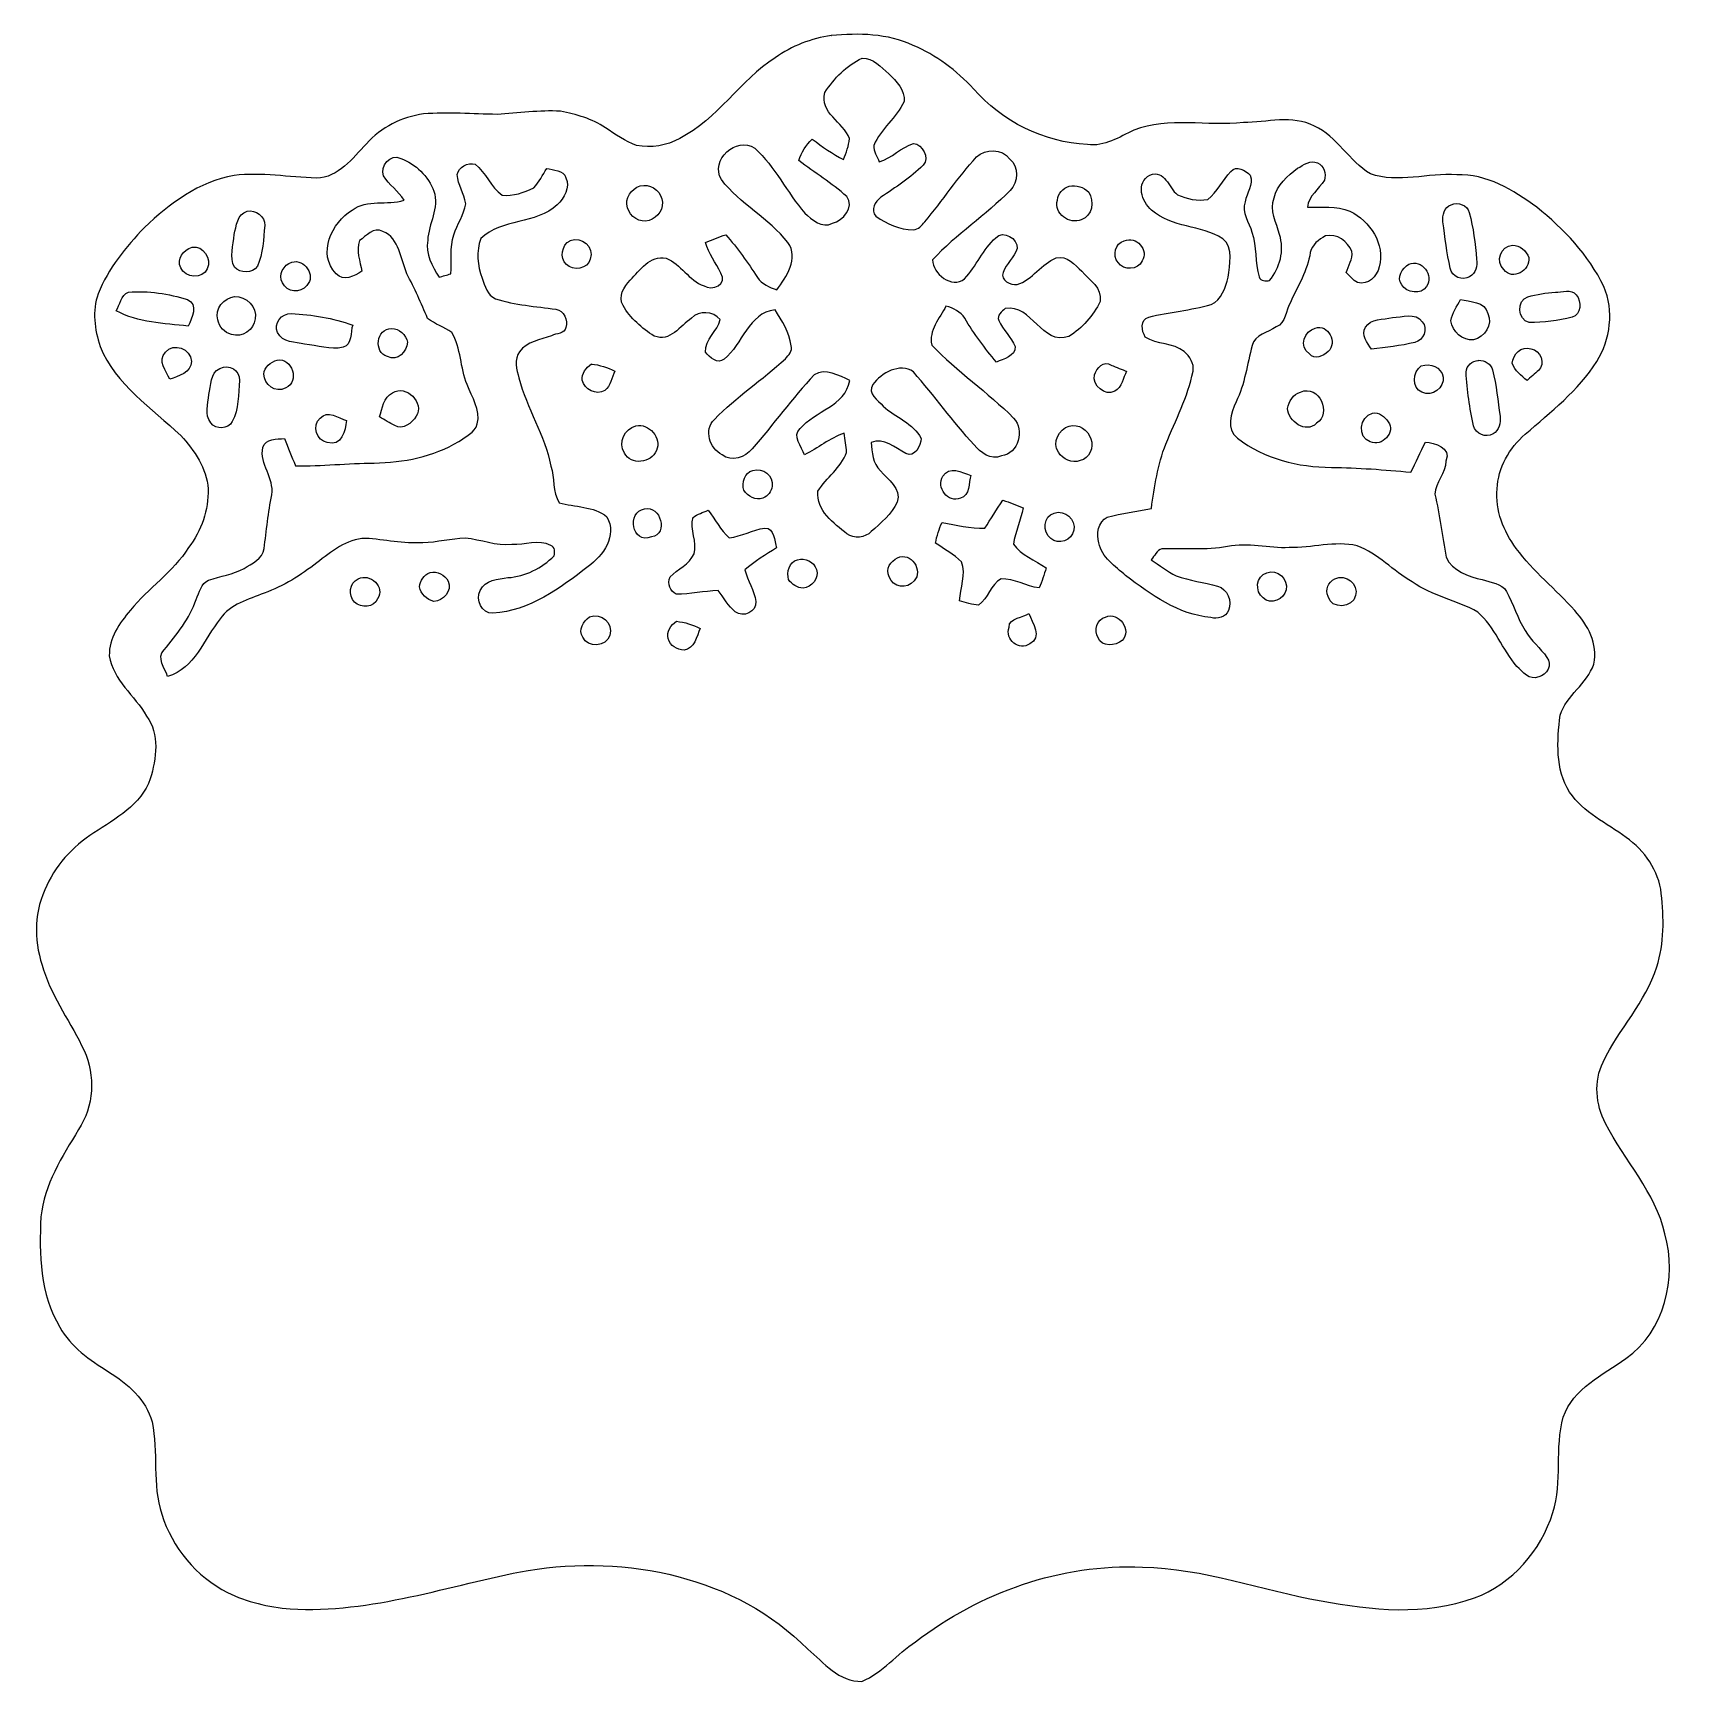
# Model space of a CAD drawing. Header units: centimetres. Extents: x -13.8 to 13.5, y -14.3 to 13.1.
import ezdxf

# ---------------------------------------------------------------- set-up
doc = ezdxf.new("R2010")
doc.units = ezdxf.units.CM
doc.header["$MEASUREMENT"] = 0
doc.layers.add('Camada 1', color=7, linetype='Continuous')

msp = doc.modelspace()

# ---------------------------------------------------------------- linework, layer by layer
at = {"layer": 'Camada 1'}
for points, knots in [([(-0.567, 13.053), (-0.112, 13.097), (0.371, 13.09), (0.792, 12.89), (0.792, 12.89), (1.179, 12.733), (1.512, 12.469), (1.798, 12.17), (1.798, 12.17), (2.266, 11.625), (2.971, 11.28), (3.688, 11.242), (3.688, 11.242), (3.972, 11.205), (4.218, 11.367), (4.461, 11.483), (4.461, 11.483), (5.045, 11.704), (5.676, 11.542), (6.282, 11.608), (6.282, 11.608), (6.671, 11.611), (7.093, 11.739), (7.46, 11.551), (7.46, 11.551), (7.839, 11.373), (8.039, 10.969), (8.391, 10.755), (8.391, 10.755), (8.855, 10.594), (9.35, 10.773), (9.826, 10.742), (9.826, 10.742), (10.324, 10.758), (10.769, 10.486), (11.155, 10.2), (11.155, 10.2), (11.607, 9.841), (12.016, 9.407), (12.27, 8.883), (12.27, 8.883), (12.441, 8.479), (12.381, 8.006), (12.154, 7.638), (12.154, 7.638), (11.849, 7.153), (11.386, 6.803), (10.964, 6.427), (10.964, 6.427), (10.701, 6.201), (10.508, 5.871), (10.499, 5.519), (10.499, 5.519), (10.457, 5.162), (10.61, 4.817), (10.812, 4.532), (10.812, 4.532), (11.097, 4.15), (11.47, 3.849), (11.789, 3.498), (11.789, 3.498), (12.002, 3.256), (12.177, 2.945), (12.103, 2.608), (12.103, 2.608), (11.991, 2.277), (11.649, 2.092), (11.543, 1.759), (11.543, 1.759), (11.496, 1.335), (11.457, 0.859), (11.702, 0.482), (11.702, 0.482), (11.933, 0.138), (12.316, -0.038), (12.642, -0.273), (12.642, -0.273), (12.947, -0.49), (13.182, -0.826), (13.225, -1.204), (13.225, -1.204), (13.269, -1.609), (13.278, -2.031), (13.148, -2.422), (13.148, -2.422), (12.969, -3.013), (12.517, -3.456), (12.259, -4.005), (12.259, -4.005), (12.098, -4.327), (12.135, -4.713), (12.298, -5.025), (12.298, -5.025), (12.614, -5.643), (13.126, -6.168), (13.286, -6.86), (13.286, -6.86), (13.486, -7.593), (13.284, -8.482), (12.637, -8.93), (12.637, -8.93), (12.256, -9.206), (11.759, -9.43), (11.597, -9.905), (11.597, -9.905), (11.451, -10.422), (11.587, -10.978), (11.423, -11.494), (11.423, -11.494), (11.225, -12.125), (10.748, -12.679), (10.119, -12.91), (10.119, -12.91), (9.304, -13.211), (8.408, -13.119), (7.573, -12.958), (7.573, -12.958), (6.581, -12.789), (5.621, -12.415), (4.605, -12.402), (4.605, -12.402), (3.25, -12.334), (1.903, -12.823), (0.833, -13.639), (0.833, -13.639), (0.525, -13.844), (0.288, -14.152), (-0.059, -14.299), (-0.059, -14.299), (-0.435, -14.309), (-0.695, -13.985), (-0.958, -13.764), (-0.958, -13.764), (-2.148, -12.556), (-3.975, -12.186), (-5.606, -12.454), (-5.606, -12.454), (-6.917, -12.7), (-8.206, -13.172), (-9.559, -13.095), (-9.559, -13.095), (-9.917, -13.061), (-10.277, -12.984), (-10.6, -12.82), (-10.6, -12.82), (-11.121, -12.561), (-11.519, -12.072), (-11.692, -11.519), (-11.692, -11.519), (-11.86, -11.023), (-11.742, -10.491), (-11.854, -9.987), (-11.854, -9.987), (-11.951, -9.615), (-12.26, -9.348), (-12.575, -9.153), (-12.575, -9.153), (-12.887, -8.958), (-13.204, -8.741), (-13.386, -8.411), (-13.386, -8.411), (-13.713, -7.862), (-13.734, -7.198), (-13.699, -6.579), (-13.699, -6.579), (-13.645, -6.043), (-13.347, -5.579), (-13.075, -5.129), (-13.075, -5.129), (-12.821, -4.743), (-12.792, -4.23), (-12.983, -3.812), (-12.983, -3.812), (-13.194, -3.36), (-13.504, -2.954), (-13.655, -2.475), (-13.655, -2.475), (-13.807, -2.051), (-13.832, -1.56), (-13.633, -1.146), (-13.633, -1.146), (-13.473, -0.752), (-13.178, -0.423), (-12.819, -0.198), (-12.819, -0.198), (-12.461, 0.045), (-12.033, 0.265), (-11.883, 0.702), (-11.883, 0.702), (-11.784, 1.037), (-11.719, 1.446), (-11.947, 1.745), (-11.947, 1.745), (-12.139, 2.086), (-12.502, 2.341), (-12.564, 2.748), (-12.564, 2.748), (-12.572, 3.037), (-12.394, 3.293), (-12.214, 3.502), (-12.214, 3.502), (-11.916, 3.873), (-11.504, 4.139), (-11.247, 4.545), (-11.247, 4.545), (-11.031, 4.823), (-10.914, 5.169), (-10.921, 5.521), (-10.921, 5.521), (-10.948, 5.863), (-11.147, 6.161), (-11.376, 6.405), (-11.376, 6.405), (-11.855, 6.863), (-12.46, 7.248), (-12.715, 7.889), (-12.715, 7.889), (-12.808, 8.167), (-12.854, 8.481), (-12.748, 8.762), (-12.748, 8.762), (-12.583, 9.184), (-12.29, 9.539), (-11.98, 9.864), (-11.98, 9.864), (-11.563, 10.263), (-11.072, 10.628), (-10.491, 10.729), (-10.491, 10.729), (-10.034, 10.783), (-9.579, 10.699), (-9.123, 10.684), (-9.123, 10.684), (-8.755, 10.694), (-8.52, 11.012), (-8.29, 11.256), (-8.29, 11.256), (-8.051, 11.533), (-7.701, 11.701), (-7.342, 11.751), (-7.342, 11.751), (-6.936, 11.788), (-6.528, 11.75), (-6.121, 11.744), (-6.121, 11.744), (-5.77, 11.762), (-5.418, 11.818), (-5.065, 11.797), (-5.065, 11.797), (-4.806, 11.745), (-4.541, 11.671), (-4.32, 11.521), (-4.32, 11.521), (-4.154, 11.413), (-3.992, 11.292), (-3.803, 11.227), (-3.803, 11.227), (-3.56, 11.183), (-3.301, 11.221), (-3.086, 11.346), (-3.086, 11.346), (-2.452, 11.66), (-2.089, 12.313), (-1.498, 12.686), (-1.498, 12.686), (-1.223, 12.882), (-0.899, 13.006), (-0.566, 13.055), (-0.566, 13.055), (-0.566, 13.055), (-0.567, 13.053), (-0.567, 13.053)], [0, 0, 0, 0, 0.014493, 0.014493, 0.014493, 0.014493, 0.028986, 0.028986, 0.028986, 0.028986, 0.043478, 0.043478, 0.043478, 0.043478, 0.057971, 0.057971, 0.057971, 0.057971, 0.072464, 0.072464, 0.072464, 0.072464, 0.086957, 0.086957, 0.086957, 0.086957, 0.101449, 0.101449, 0.101449, 0.101449, 0.115942, 0.115942, 0.115942, 0.115942, 0.130435, 0.130435, 0.130435, 0.130435, 0.144928, 0.144928, 0.144928, 0.144928, 0.15942, 0.15942, 0.15942, 0.15942, 0.173913, 0.173913, 0.173913, 0.173913, 0.188406, 0.188406, 0.188406, 0.188406, 0.202899, 0.202899, 0.202899, 0.202899, 0.217391, 0.217391, 0.217391, 0.217391, 0.231884, 0.231884, 0.231884, 0.231884, 0.246377, 0.246377, 0.246377, 0.246377, 0.26087, 0.26087, 0.26087, 0.26087, 0.275362, 0.275362, 0.275362, 0.275362, 0.289855, 0.289855, 0.289855, 0.289855, 0.304348, 0.304348, 0.304348, 0.304348, 0.318841, 0.318841, 0.318841, 0.318841, 0.333333, 0.333333, 0.333333, 0.333333, 0.347826, 0.347826, 0.347826, 0.347826, 0.362319, 0.362319, 0.362319, 0.362319, 0.376812, 0.376812, 0.376812, 0.376812, 0.391304, 0.391304, 0.391304, 0.391304, 0.405797, 0.405797, 0.405797, 0.405797, 0.42029, 0.42029, 0.42029, 0.42029, 0.434783, 0.434783, 0.434783, 0.434783, 0.449275, 0.449275, 0.449275, 0.449275, 0.463768, 0.463768, 0.463768, 0.463768, 0.478261, 0.478261, 0.478261, 0.478261, 0.492754, 0.492754, 0.492754, 0.492754, 0.507246, 0.507246, 0.507246, 0.507246, 0.521739, 0.521739, 0.521739, 0.521739, 0.536232, 0.536232, 0.536232, 0.536232, 0.550725, 0.550725, 0.550725, 0.550725, 0.565217, 0.565217, 0.565217, 0.565217, 0.57971, 0.57971, 0.57971, 0.57971, 0.594203, 0.594203, 0.594203, 0.594203, 0.608696, 0.608696, 0.608696, 0.608696, 0.623188, 0.623188, 0.623188, 0.623188, 0.637681, 0.637681, 0.637681, 0.637681, 0.652174, 0.652174, 0.652174, 0.652174, 0.666667, 0.666667, 0.666667, 0.666667, 0.681159, 0.681159, 0.681159, 0.681159, 0.695652, 0.695652, 0.695652, 0.695652, 0.710145, 0.710145, 0.710145, 0.710145, 0.724638, 0.724638, 0.724638, 0.724638, 0.73913, 0.73913, 0.73913, 0.73913, 0.753623, 0.753623, 0.753623, 0.753623, 0.768116, 0.768116, 0.768116, 0.768116, 0.782609, 0.782609, 0.782609, 0.782609, 0.797101, 0.797101, 0.797101, 0.797101, 0.811594, 0.811594, 0.811594, 0.811594, 0.826087, 0.826087, 0.826087, 0.826087, 0.84058, 0.84058, 0.84058, 0.84058, 0.855072, 0.855072, 0.855072, 0.855072, 0.869565, 0.869565, 0.869565, 0.869565, 0.884058, 0.884058, 0.884058, 0.884058, 0.898551, 0.898551, 0.898551, 0.898551, 0.913043, 0.913043, 0.913043, 0.913043, 0.927536, 0.927536, 0.927536, 0.927536, 0.942029, 0.942029, 0.942029, 0.942029, 0.956522, 0.956522, 0.956522, 0.956522, 0.971014, 0.971014, 0.971014, 0.971014, 1, 1, 1, 1]), ([(-0.053, 12.677), (-0.316, 12.564), (-0.518, 12.34), (-0.675, 12.108), (-0.675, 12.108), (-0.764, 11.768), (-0.365, 11.619), (-0.265, 11.341), (-0.265, 11.341), (-0.277, 11.22), (-0.316, 11.106), (-0.362, 10.995), (-0.362, 10.995), (-0.55, 11.084), (-0.715, 11.212), (-0.883, 11.331), (-0.883, 11.331), (-0.987, 11.234), (-1.068, 11.115), (-1.106, 10.976), (-1.106, 10.976), (-0.843, 10.775), (-0.556, 10.602), (-0.311, 10.379), (-0.311, 10.379), (-0.176, 10.203), (-0.369, 9.974), (-0.549, 9.934), (-0.549, 9.934), (-0.72, 9.842), (-0.89, 9.997), (-1.007, 10.105), (-1.007, 10.105), (-1.305, 10.446), (-1.499, 10.874), (-1.838, 11.181), (-1.838, 11.181), (-2.145, 11.394), (-2.587, 10.978), (-2.393, 10.661), (-2.393, 10.661), (-2.086, 10.253), (-1.599, 10.02), (-1.29, 9.613), (-1.29, 9.613), (-1.095, 9.353), (-1.317, 9.04), (-1.474, 8.827), (-1.474, 8.827), (-1.591, 8.875), (-1.724, 8.922), (-1.794, 9.036), (-1.794, 9.036), (-1.957, 9.281), (-2.123, 9.524), (-2.32, 9.743), (-2.32, 9.743), (-2.435, 9.707), (-2.547, 9.664), (-2.657, 9.615), (-2.657, 9.615), (-2.606, 9.429), (-2.486, 9.277), (-2.402, 9.107), (-2.402, 9.107), (-2.274, 8.915), (-2.553, 8.81), (-2.682, 8.892), (-2.682, 8.892), (-2.932, 8.984), (-3.067, 9.254), (-3.311, 9.355), (-3.311, 9.355), (-3.581, 9.405), (-3.747, 9.153), (-3.908, 8.988), (-3.908, 8.988), (-4.013, 8.882), (-4.114, 8.716), (-4.027, 8.569), (-4.027, 8.569), (-3.91, 8.356), (-3.713, 8.189), (-3.511, 8.061), (-3.511, 8.061), (-3.245, 7.95), (-3.078, 8.232), (-2.89, 8.357), (-2.89, 8.357), (-2.763, 8.494), (-2.533, 8.471), (-2.413, 8.337), (-2.413, 8.337), (-2.453, 8.136), (-2.672, 8.012), (-2.656, 7.793), (-2.656, 7.793), (-2.591, 7.703), (-2.457, 7.589), (-2.347, 7.675), (-2.347, 7.675), (-2.04, 7.923), (-1.946, 8.443), (-1.502, 8.497), (-1.502, 8.497), (-1.385, 8.313), (-1.265, 8.122), (-1.234, 7.9), (-1.234, 7.9), (-1.209, 7.815), (-1.276, 7.74), (-1.33, 7.683), (-1.33, 7.683), (-1.71, 7.332), (-2.147, 7.046), (-2.51, 6.675), (-2.51, 6.675), (-2.685, 6.504), (-2.594, 6.187), (-2.381, 6.087), (-2.381, 6.087), (-2.224, 5.957), (-2, 6.048), (-1.881, 6.186), (-1.881, 6.186), (-1.529, 6.588), (-1.218, 7.027), (-0.849, 7.414), (-0.849, 7.414), (-0.667, 7.538), (-0.434, 7.401), (-0.26, 7.321), (-0.26, 7.321), (-0.339, 6.892), (-0.838, 6.82), (-1.085, 6.521), (-1.085, 6.521), (-1.232, 6.408), (-1.047, 6.214), (-1.014, 6.086), (-1.014, 6.086), (-0.787, 6.193), (-0.596, 6.365), (-0.354, 6.444), (-0.354, 6.444), (-0.335, 6.339), (-0.32, 6.234), (-0.314, 6.127), (-0.314, 6.127), (-0.405, 5.868), (-0.648, 5.709), (-0.789, 5.481), (-0.789, 5.481), (-0.825, 5.156), (-0.524, 4.951), (-0.306, 4.773), (-0.306, 4.773), (-0.189, 4.682), (-0.005, 4.709), (0.098, 4.81), (0.098, 4.81), (0.258, 4.954), (0.435, 5.1), (0.528, 5.299), (0.528, 5.299), (0.603, 5.534), (0.375, 5.67), (0.248, 5.822), (0.248, 5.822), (0.119, 5.941), (0.113, 6.13), (0.093, 6.291), (0.093, 6.291), (0.316, 6.385), (0.486, 6.2), (0.672, 6.109), (0.672, 6.109), (0.82, 6.032), (0.925, 6.239), (0.924, 6.36), (0.924, 6.36), (0.8, 6.612), (0.493, 6.71), (0.297, 6.896), (0.297, 6.896), (0.207, 6.986), (0.027, 7.11), (0.122, 7.255), (0.122, 7.255), (0.261, 7.445), (0.573, 7.623), (0.797, 7.465), (0.797, 7.465), (1.143, 7.069), (1.454, 6.641), (1.805, 6.25), (1.805, 6.25), (1.917, 6.122), (2.08, 5.994), (2.263, 6.067), (2.263, 6.067), (2.539, 6.107), (2.651, 6.5), (2.463, 6.696), (2.463, 6.696), (2.033, 7.127), (1.522, 7.472), (1.101, 7.911), (1.101, 7.911), (1.048, 8.152), (1.235, 8.356), (1.339, 8.558), (1.339, 8.558), (1.458, 8.522), (1.586, 8.469), (1.65, 8.355), (1.65, 8.355), (1.805, 8.098), (1.982, 7.854), (2.178, 7.627), (2.178, 7.627), (2.286, 7.679), (2.498, 7.721), (2.487, 7.886), (2.487, 7.886), (2.423, 8.045), (2.283, 8.161), (2.219, 8.32), (2.219, 8.32), (2.175, 8.402), (2.267, 8.47), (2.324, 8.516), (2.324, 8.516), (2.769, 8.598), (2.929, 7.892), (3.382, 8.054), (3.382, 8.054), (3.601, 8.192), (3.79, 8.399), (3.9, 8.635), (3.9, 8.635), (3.938, 8.861), (3.725, 8.993), (3.597, 9.139), (3.597, 9.139), (3.478, 9.237), (3.346, 9.406), (3.172, 9.359), (3.172, 9.359), (2.922, 9.267), (2.778, 8.993), (2.521, 8.915), (2.521, 8.915), (2.414, 8.903), (2.24, 8.988), (2.289, 9.116), (2.289, 9.116), (2.34, 9.262), (2.467, 9.369), (2.521, 9.514), (2.521, 9.514), (2.531, 9.682), (2.296, 9.826), (2.167, 9.694), (2.167, 9.694), (1.955, 9.5), (1.843, 9.221), (1.648, 9.013), (1.648, 9.013), (1.435, 8.841), (1.115, 9.094), (1.116, 9.329), (1.116, 9.329), (1.505, 9.752), (2.003, 10.065), (2.403, 10.48), (2.403, 10.48), (2.543, 10.617), (2.553, 10.877), (2.396, 11.005), (2.396, 11.005), (2.269, 11.179), (1.997, 11.175), (1.847, 11.037), (1.847, 11.037), (1.534, 10.698), (1.283, 10.309), (0.985, 9.957), (0.985, 9.957), (0.936, 9.901), (0.88, 9.827), (0.797, 9.828), (0.797, 9.828), (0.57, 9.827), (0.353, 9.919), (0.174, 10.053), (0.174, 10.053), (0.078, 10.154), (0.162, 10.3), (0.257, 10.366), (0.257, 10.366), (0.5, 10.532), (0.751, 10.691), (0.959, 10.902), (0.959, 10.902), (1.074, 11.019), (0.948, 11.25), (0.8, 11.262), (0.8, 11.262), (0.593, 11.196), (0.439, 11.021), (0.23, 10.953), (0.23, 10.953), (0.197, 11.042), (0.133, 11.129), (0.142, 11.229), (0.142, 11.229), (0.253, 11.507), (0.522, 11.686), (0.643, 11.957), (0.643, 11.957), (0.665, 12.146), (0.511, 12.298), (0.387, 12.418), (0.387, 12.418), (0.262, 12.529), (0.131, 12.681), (-0.052, 12.679), (-0.052, 12.679), (-0.052, 12.679), (-0.053, 12.677), (-0.053, 12.677)], [0, 0, 0, 0, 0.011905, 0.011905, 0.011905, 0.011905, 0.02381, 0.02381, 0.02381, 0.02381, 0.035714, 0.035714, 0.035714, 0.035714, 0.047619, 0.047619, 0.047619, 0.047619, 0.059524, 0.059524, 0.059524, 0.059524, 0.071429, 0.071429, 0.071429, 0.071429, 0.083333, 0.083333, 0.083333, 0.083333, 0.095238, 0.095238, 0.095238, 0.095238, 0.107143, 0.107143, 0.107143, 0.107143, 0.119048, 0.119048, 0.119048, 0.119048, 0.130952, 0.130952, 0.130952, 0.130952, 0.142857, 0.142857, 0.142857, 0.142857, 0.154762, 0.154762, 0.154762, 0.154762, 0.166667, 0.166667, 0.166667, 0.166667, 0.178571, 0.178571, 0.178571, 0.178571, 0.190476, 0.190476, 0.190476, 0.190476, 0.202381, 0.202381, 0.202381, 0.202381, 0.214286, 0.214286, 0.214286, 0.214286, 0.22619, 0.22619, 0.22619, 0.22619, 0.238095, 0.238095, 0.238095, 0.238095, 0.25, 0.25, 0.25, 0.25, 0.261905, 0.261905, 0.261905, 0.261905, 0.27381, 0.27381, 0.27381, 0.27381, 0.285714, 0.285714, 0.285714, 0.285714, 0.297619, 0.297619, 0.297619, 0.297619, 0.309524, 0.309524, 0.309524, 0.309524, 0.321429, 0.321429, 0.321429, 0.321429, 0.333333, 0.333333, 0.333333, 0.333333, 0.345238, 0.345238, 0.345238, 0.345238, 0.357143, 0.357143, 0.357143, 0.357143, 0.369048, 0.369048, 0.369048, 0.369048, 0.380952, 0.380952, 0.380952, 0.380952, 0.392857, 0.392857, 0.392857, 0.392857, 0.404762, 0.404762, 0.404762, 0.404762, 0.416667, 0.416667, 0.416667, 0.416667, 0.428571, 0.428571, 0.428571, 0.428571, 0.440476, 0.440476, 0.440476, 0.440476, 0.452381, 0.452381, 0.452381, 0.452381, 0.464286, 0.464286, 0.464286, 0.464286, 0.47619, 0.47619, 0.47619, 0.47619, 0.488095, 0.488095, 0.488095, 0.488095, 0.5, 0.5, 0.5, 0.5, 0.511905, 0.511905, 0.511905, 0.511905, 0.52381, 0.52381, 0.52381, 0.52381, 0.535714, 0.535714, 0.535714, 0.535714, 0.547619, 0.547619, 0.547619, 0.547619, 0.559524, 0.559524, 0.559524, 0.559524, 0.571429, 0.571429, 0.571429, 0.571429, 0.583333, 0.583333, 0.583333, 0.583333, 0.595238, 0.595238, 0.595238, 0.595238, 0.607143, 0.607143, 0.607143, 0.607143, 0.619048, 0.619048, 0.619048, 0.619048, 0.630952, 0.630952, 0.630952, 0.630952, 0.642857, 0.642857, 0.642857, 0.642857, 0.654762, 0.654762, 0.654762, 0.654762, 0.666667, 0.666667, 0.666667, 0.666667, 0.678571, 0.678571, 0.678571, 0.678571, 0.690476, 0.690476, 0.690476, 0.690476, 0.702381, 0.702381, 0.702381, 0.702381, 0.714286, 0.714286, 0.714286, 0.714286, 0.72619, 0.72619, 0.72619, 0.72619, 0.738095, 0.738095, 0.738095, 0.738095, 0.75, 0.75, 0.75, 0.75, 0.761905, 0.761905, 0.761905, 0.761905, 0.77381, 0.77381, 0.77381, 0.77381, 0.785714, 0.785714, 0.785714, 0.785714, 0.797619, 0.797619, 0.797619, 0.797619, 0.809524, 0.809524, 0.809524, 0.809524, 0.821429, 0.821429, 0.821429, 0.821429, 0.833333, 0.833333, 0.833333, 0.833333, 0.845238, 0.845238, 0.845238, 0.845238, 0.857143, 0.857143, 0.857143, 0.857143, 0.869048, 0.869048, 0.869048, 0.869048, 0.880952, 0.880952, 0.880952, 0.880952, 0.892857, 0.892857, 0.892857, 0.892857, 0.904762, 0.904762, 0.904762, 0.904762, 0.916667, 0.916667, 0.916667, 0.916667, 0.928571, 0.928571, 0.928571, 0.928571, 0.940476, 0.940476, 0.940476, 0.940476, 0.952381, 0.952381, 0.952381, 0.952381, 0.964286, 0.964286, 0.964286, 0.964286, 0.97619, 0.97619, 0.97619, 0.97619, 1, 1, 1, 1]), ([(-8.009, 10.725), (-7.917, 10.572), (-7.756, 10.474), (-7.666, 10.319), (-7.666, 10.319), (-7.946, 10.224), (-8.278, 10.345), (-8.526, 10.155), (-8.526, 10.155), (-8.867, 9.949), (-9.116, 9.424), (-8.793, 9.095), (-8.793, 9.095), (-8.671, 8.954), (-8.493, 9.061), (-8.368, 9.137), (-8.368, 9.137), (-8.397, 9.302), (-8.467, 9.481), (-8.406, 9.646), (-8.406, 9.646), (-8.299, 9.722), (-8.168, 9.881), (-8.021, 9.8), (-8.021, 9.8), (-7.74, 9.682), (-7.722, 9.339), (-7.621, 9.096), (-7.621, 9.096), (-7.491, 8.855), (-7.382, 8.604), (-7.275, 8.353), (-7.275, 8.353), (-7.154, 8.256), (-7, 8.209), (-6.873, 8.119), (-6.873, 8.119), (-6.712, 7.857), (-6.739, 7.53), (-6.616, 7.253), (-6.616, 7.253), (-6.539, 7.043), (-6.393, 6.836), (-6.449, 6.599), (-6.449, 6.599), (-6.49, 6.453), (-6.645, 6.388), (-6.756, 6.306), (-6.756, 6.306), (-7.18, 6.057), (-7.676, 5.955), (-8.164, 5.95), (-8.164, 5.95), (-8.6, 5.949), (-9.035, 5.894), (-9.471, 5.906), (-9.471, 5.906), (-9.533, 6.056), (-9.593, 6.207), (-9.652, 6.358), (-9.652, 6.358), (-9.779, 6.344), (-9.965, 6.36), (-10.013, 6.21), (-10.013, 6.21), (-10.071, 5.93), (-9.819, 5.7), (-9.864, 5.423), (-9.864, 5.423), (-9.926, 5.127), (-9.951, 4.826), (-9.992, 4.527), (-9.992, 4.527), (-10.017, 4.356), (-10.197, 4.279), (-10.325, 4.198), (-10.325, 4.198), (-10.507, 4.094), (-10.721, 4.074), (-10.914, 4.003), (-10.914, 4.003), (-11.041, 3.948), (-11.069, 3.797), (-11.12, 3.683), (-11.12, 3.683), (-11.231, 3.366), (-11.44, 3.099), (-11.654, 2.844), (-11.654, 2.844), (-11.786, 2.715), (-11.638, 2.536), (-11.596, 2.403), (-11.596, 2.403), (-11.141, 2.534), (-10.988, 3.022), (-10.724, 3.362), (-10.724, 3.362), (-10.551, 3.606), (-10.251, 3.684), (-9.988, 3.788), (-9.988, 3.788), (-9.672, 3.905), (-9.381, 4.083), (-9.117, 4.292), (-9.117, 4.292), (-8.874, 4.471), (-8.628, 4.693), (-8.307, 4.697), (-8.307, 4.697), (-7.99, 4.678), (-7.675, 4.607), (-7.355, 4.625), (-7.355, 4.625), (-7.117, 4.629), (-6.885, 4.693), (-6.648, 4.699), (-6.648, 4.699), (-6.388, 4.679), (-6.138, 4.563), (-5.874, 4.594), (-5.874, 4.594), (-5.661, 4.584), (-5.431, 4.683), (-5.228, 4.582), (-5.228, 4.582), (-5.156, 4.553), (-5.155, 4.473), (-5.173, 4.408), (-5.173, 4.408), (-5.376, 4.201), (-5.651, 4.063), (-5.942, 4.045), (-5.942, 4.045), (-6.104, 4.024), (-6.324, 4.006), (-6.399, 3.831), (-6.399, 3.831), (-6.484, 3.679), (-6.377, 3.445), (-6.19, 3.455), (-6.19, 3.455), (-5.58, 3.489), (-5.073, 3.873), (-4.607, 4.228), (-4.607, 4.228), (-4.361, 4.409), (-4.117, 4.743), (-4.295, 5.055), (-4.295, 5.055), (-4.519, 5.238), (-4.827, 5.215), (-5.091, 5.291), (-5.091, 5.291), (-5.196, 5.473), (-5.166, 5.702), (-5.226, 5.899), (-5.226, 5.899), (-5.324, 6.415), (-5.629, 6.859), (-5.758, 7.365), (-5.758, 7.365), (-5.797, 7.498), (-5.84, 7.677), (-5.746, 7.799), (-5.746, 7.799), (-5.627, 7.97), (-5.399, 8), (-5.216, 8.064), (-5.216, 8.064), (-5.143, 8.108), (-4.991, 8.094), (-4.979, 8.203), (-4.979, 8.203), (-4.939, 8.325), (-5.007, 8.485), (-5.143, 8.505), (-5.143, 8.505), (-5.478, 8.556), (-5.821, 8.571), (-6.145, 8.68), (-6.145, 8.68), (-6.285, 8.73), (-6.323, 8.898), (-6.369, 9.02), (-6.369, 9.02), (-6.448, 9.228), (-6.467, 9.471), (-6.392, 9.681), (-6.392, 9.681), (-6.042, 10.018), (-5.475, 9.909), (-5.121, 10.243), (-5.121, 10.243), (-5.007, 10.356), (-4.903, 10.525), (-4.977, 10.69), (-4.977, 10.69), (-5.013, 10.824), (-5.193, 10.815), (-5.293, 10.847), (-5.293, 10.847), (-5.364, 10.739), (-5.42, 10.618), (-5.511, 10.525), (-5.511, 10.525), (-5.674, 10.445), (-5.854, 10.382), (-6.038, 10.402), (-6.038, 10.402), (-6.223, 10.538), (-6.307, 10.774), (-6.484, 10.918), (-6.484, 10.918), (-6.602, 10.946), (-6.767, 10.875), (-6.782, 10.744), (-6.782, 10.744), (-6.772, 10.574), (-6.663, 10.428), (-6.642, 10.26), (-6.642, 10.26), (-6.667, 10.075), (-6.786, 9.92), (-6.837, 9.742), (-6.837, 9.742), (-6.912, 9.532), (-6.872, 9.309), (-6.89, 9.093), (-6.89, 9.093), (-6.955, 9.075), (-7.02, 9.057), (-7.084, 9.038), (-7.084, 9.038), (-7.198, 9.221), (-7.313, 9.425), (-7.273, 9.651), (-7.273, 9.651), (-7.263, 9.929), (-7.074, 10.185), (-7.171, 10.469), (-7.171, 10.469), (-7.263, 10.714), (-7.472, 10.928), (-7.722, 11.009), (-7.722, 11.009), (-7.899, 11.106), (-8.062, 10.877), (-8.01, 10.724), (-8.01, 10.724), (-8.01, 10.724), (-8.009, 10.725), (-8.009, 10.725)], [0, 0, 0, 0, 0.015625, 0.015625, 0.015625, 0.015625, 0.03125, 0.03125, 0.03125, 0.03125, 0.046875, 0.046875, 0.046875, 0.046875, 0.0625, 0.0625, 0.0625, 0.0625, 0.078125, 0.078125, 0.078125, 0.078125, 0.09375, 0.09375, 0.09375, 0.09375, 0.109375, 0.109375, 0.109375, 0.109375, 0.125, 0.125, 0.125, 0.125, 0.140625, 0.140625, 0.140625, 0.140625, 0.15625, 0.15625, 0.15625, 0.15625, 0.171875, 0.171875, 0.171875, 0.171875, 0.1875, 0.1875, 0.1875, 0.1875, 0.203125, 0.203125, 0.203125, 0.203125, 0.21875, 0.21875, 0.21875, 0.21875, 0.234375, 0.234375, 0.234375, 0.234375, 0.25, 0.25, 0.25, 0.25, 0.265625, 0.265625, 0.265625, 0.265625, 0.28125, 0.28125, 0.28125, 0.28125, 0.296875, 0.296875, 0.296875, 0.296875, 0.3125, 0.3125, 0.3125, 0.3125, 0.328125, 0.328125, 0.328125, 0.328125, 0.34375, 0.34375, 0.34375, 0.34375, 0.359375, 0.359375, 0.359375, 0.359375, 0.375, 0.375, 0.375, 0.375, 0.390625, 0.390625, 0.390625, 0.390625, 0.40625, 0.40625, 0.40625, 0.40625, 0.421875, 0.421875, 0.421875, 0.421875, 0.4375, 0.4375, 0.4375, 0.4375, 0.453125, 0.453125, 0.453125, 0.453125, 0.46875, 0.46875, 0.46875, 0.46875, 0.484375, 0.484375, 0.484375, 0.484375, 0.5, 0.5, 0.5, 0.5, 0.515625, 0.515625, 0.515625, 0.515625, 0.53125, 0.53125, 0.53125, 0.53125, 0.546875, 0.546875, 0.546875, 0.546875, 0.5625, 0.5625, 0.5625, 0.5625, 0.578125, 0.578125, 0.578125, 0.578125, 0.59375, 0.59375, 0.59375, 0.59375, 0.609375, 0.609375, 0.609375, 0.609375, 0.625, 0.625, 0.625, 0.625, 0.640625, 0.640625, 0.640625, 0.640625, 0.65625, 0.65625, 0.65625, 0.65625, 0.671875, 0.671875, 0.671875, 0.671875, 0.6875, 0.6875, 0.6875, 0.6875, 0.703125, 0.703125, 0.703125, 0.703125, 0.71875, 0.71875, 0.71875, 0.71875, 0.734375, 0.734375, 0.734375, 0.734375, 0.75, 0.75, 0.75, 0.75, 0.765625, 0.765625, 0.765625, 0.765625, 0.78125, 0.78125, 0.78125, 0.78125, 0.796875, 0.796875, 0.796875, 0.796875, 0.8125, 0.8125, 0.8125, 0.8125, 0.828125, 0.828125, 0.828125, 0.828125, 0.84375, 0.84375, 0.84375, 0.84375, 0.859375, 0.859375, 0.859375, 0.859375, 0.875, 0.875, 0.875, 0.875, 0.890625, 0.890625, 0.890625, 0.890625, 0.90625, 0.90625, 0.90625, 0.90625, 0.921875, 0.921875, 0.921875, 0.921875, 0.9375, 0.9375, 0.9375, 0.9375, 0.953125, 0.953125, 0.953125, 0.953125, 0.96875, 0.96875, 0.96875, 0.96875, 1, 1, 1, 1]), ([(7.181, 10.849), (7.012, 10.726), (6.841, 10.57), (6.793, 10.357), (6.793, 10.357), (6.714, 10.15), (6.829, 9.943), (6.882, 9.746), (6.882, 9.746), (6.964, 9.486), (6.89, 9.189), (6.716, 8.984), (6.716, 8.984), (6.651, 8.974), (6.568, 8.968), (6.544, 9.044), (6.544, 9.044), (6.471, 9.284), (6.507, 9.547), (6.422, 9.786), (6.422, 9.786), (6.38, 9.955), (6.246, 10.107), (6.308, 10.29), (6.308, 10.29), (6.333, 10.435), (6.456, 10.581), (6.395, 10.732), (6.395, 10.732), (6.319, 10.811), (6.162, 10.905), (6.074, 10.797), (6.074, 10.797), (5.933, 10.653), (5.847, 10.457), (5.689, 10.33), (5.689, 10.33), (5.519, 10.3), (5.34, 10.339), (5.186, 10.408), (5.186, 10.408), (5.031, 10.525), (4.982, 10.834), (4.726, 10.735), (4.726, 10.735), (4.492, 10.612), (4.585, 10.288), (4.756, 10.154), (4.756, 10.154), (5.087, 9.853), (5.574, 9.909), (5.939, 9.678), (5.939, 9.678), (6.13, 9.525), (6.042, 9.243), (6.029, 9.039), (6.029, 9.039), (5.983, 8.87), (5.921, 8.659), (5.747, 8.585), (5.747, 8.585), (5.406, 8.487), (5.05, 8.461), (4.707, 8.376), (4.707, 8.376), (4.56, 8.333), (4.588, 8.149), (4.651, 8.039), (4.651, 8.039), (4.85, 7.919), (5.11, 7.947), (5.298, 7.803), (5.298, 7.803), (5.387, 7.722), (5.467, 7.602), (5.444, 7.475), (5.444, 7.475), (5.358, 7.049), (5.153, 6.664), (4.993, 6.265), (4.993, 6.265), (4.853, 5.925), (4.806, 5.557), (4.752, 5.196), (4.752, 5.196), (4.509, 5.142), (4.258, 5.12), (4.019, 5.049), (4.019, 5.049), (3.867, 4.972), (3.832, 4.773), (3.881, 4.622), (3.881, 4.622), (3.923, 4.377), (4.156, 4.235), (4.324, 4.078), (4.324, 4.078), (4.747, 3.768), (5.196, 3.427), (5.74, 3.384), (5.74, 3.384), (5.846, 3.349), (5.99, 3.388), (6.033, 3.499), (6.033, 3.499), (6.099, 3.654), (6.013, 3.856), (5.852, 3.905), (5.852, 3.905), (5.625, 3.969), (5.387, 3.993), (5.165, 4.076), (5.165, 4.076), (5.014, 4.145), (4.886, 4.253), (4.749, 4.343), (4.749, 4.343), (4.803, 4.405), (4.843, 4.5), (4.928, 4.522), (4.928, 4.522), (5.291, 4.533), (5.658, 4.496), (6.018, 4.562), (6.018, 4.562), (6.358, 4.634), (6.699, 4.526), (7.04, 4.545), (7.04, 4.545), (7.418, 4.537), (7.795, 4.659), (8.172, 4.575), (8.172, 4.575), (8.517, 4.441), (8.771, 4.157), (9.087, 3.974), (9.087, 3.974), (9.417, 3.738), (9.828, 3.671), (10.177, 3.472), (10.177, 3.472), (10.46, 3.224), (10.583, 2.852), (10.826, 2.571), (10.826, 2.571), (10.924, 2.479), (11.027, 2.33), (11.189, 2.397), (11.189, 2.397), (11.321, 2.425), (11.424, 2.607), (11.325, 2.719), (11.325, 2.719), (11.214, 2.875), (11.06, 2.998), (10.964, 3.166), (10.964, 3.166), (10.833, 3.37), (10.768, 3.605), (10.653, 3.815), (10.653, 3.815), (10.573, 3.956), (10.387, 3.966), (10.251, 4.012), (10.251, 4.012), (10.019, 4.064), (9.757, 4.154), (9.648, 4.385), (9.648, 4.385), (9.59, 4.735), (9.544, 5.087), (9.462, 5.433), (9.462, 5.433), (9.469, 5.627), (9.642, 5.783), (9.647, 5.982), (9.647, 5.982), (9.74, 6.214), (9.456, 6.279), (9.305, 6.299), (9.305, 6.299), (9.222, 6.132), (9.149, 5.961), (9.062, 5.797), (9.062, 5.797), (8.623, 5.839), (8.184, 5.872), (7.744, 5.878), (7.744, 5.878), (7.193, 5.879), (6.625, 6.023), (6.182, 6.361), (6.182, 6.361), (5.989, 6.512), (6.076, 6.782), (6.159, 6.969), (6.159, 6.969), (6.307, 7.261), (6.341, 7.59), (6.426, 7.902), (6.426, 7.902), (6.472, 8.086), (6.687, 8.118), (6.826, 8.211), (6.826, 8.211), (6.985, 8.282), (6.988, 8.485), (7.062, 8.62), (7.062, 8.62), (7.185, 8.891), (7.346, 9.151), (7.393, 9.45), (7.393, 9.45), (7.418, 9.581), (7.534, 9.663), (7.643, 9.724), (7.643, 9.724), (7.838, 9.77), (8.013, 9.634), (8.085, 9.465), (8.085, 9.465), (8.1, 9.34), (8.026, 9.228), (7.986, 9.114), (7.986, 9.114), (8.045, 9.056), (8.102, 8.993), (8.175, 8.951), (8.175, 8.951), (8.355, 8.899), (8.496, 9.055), (8.538, 9.209), (8.538, 9.209), (8.642, 9.588), (8.383, 9.973), (8.052, 10.136), (8.052, 10.136), (7.828, 10.231), (7.579, 10.194), (7.344, 10.202), (7.344, 10.202), (7.37, 10.393), (7.533, 10.5), (7.629, 10.651), (7.629, 10.651), (7.655, 10.756), (7.621, 10.896), (7.512, 10.937), (7.512, 10.937), (7.397, 10.993), (7.277, 10.901), (7.18, 10.848), (7.18, 10.848), (7.18, 10.848), (7.181, 10.849), (7.181, 10.849)], [0, 0, 0, 0, 0.015385, 0.015385, 0.015385, 0.015385, 0.030769, 0.030769, 0.030769, 0.030769, 0.046154, 0.046154, 0.046154, 0.046154, 0.061538, 0.061538, 0.061538, 0.061538, 0.076923, 0.076923, 0.076923, 0.076923, 0.092308, 0.092308, 0.092308, 0.092308, 0.107692, 0.107692, 0.107692, 0.107692, 0.123077, 0.123077, 0.123077, 0.123077, 0.138462, 0.138462, 0.138462, 0.138462, 0.153846, 0.153846, 0.153846, 0.153846, 0.169231, 0.169231, 0.169231, 0.169231, 0.184615, 0.184615, 0.184615, 0.184615, 0.2, 0.2, 0.2, 0.2, 0.215385, 0.215385, 0.215385, 0.215385, 0.230769, 0.230769, 0.230769, 0.230769, 0.246154, 0.246154, 0.246154, 0.246154, 0.261538, 0.261538, 0.261538, 0.261538, 0.276923, 0.276923, 0.276923, 0.276923, 0.292308, 0.292308, 0.292308, 0.292308, 0.307692, 0.307692, 0.307692, 0.307692, 0.323077, 0.323077, 0.323077, 0.323077, 0.338462, 0.338462, 0.338462, 0.338462, 0.353846, 0.353846, 0.353846, 0.353846, 0.369231, 0.369231, 0.369231, 0.369231, 0.384615, 0.384615, 0.384615, 0.384615, 0.4, 0.4, 0.4, 0.4, 0.415385, 0.415385, 0.415385, 0.415385, 0.430769, 0.430769, 0.430769, 0.430769, 0.446154, 0.446154, 0.446154, 0.446154, 0.461538, 0.461538, 0.461538, 0.461538, 0.476923, 0.476923, 0.476923, 0.476923, 0.492308, 0.492308, 0.492308, 0.492308, 0.507692, 0.507692, 0.507692, 0.507692, 0.523077, 0.523077, 0.523077, 0.523077, 0.538462, 0.538462, 0.538462, 0.538462, 0.553846, 0.553846, 0.553846, 0.553846, 0.569231, 0.569231, 0.569231, 0.569231, 0.584615, 0.584615, 0.584615, 0.584615, 0.6, 0.6, 0.6, 0.6, 0.615385, 0.615385, 0.615385, 0.615385, 0.630769, 0.630769, 0.630769, 0.630769, 0.646154, 0.646154, 0.646154, 0.646154, 0.661538, 0.661538, 0.661538, 0.661538, 0.676923, 0.676923, 0.676923, 0.676923, 0.692308, 0.692308, 0.692308, 0.692308, 0.707692, 0.707692, 0.707692, 0.707692, 0.723077, 0.723077, 0.723077, 0.723077, 0.738462, 0.738462, 0.738462, 0.738462, 0.753846, 0.753846, 0.753846, 0.753846, 0.769231, 0.769231, 0.769231, 0.769231, 0.784615, 0.784615, 0.784615, 0.784615, 0.8, 0.8, 0.8, 0.8, 0.815385, 0.815385, 0.815385, 0.815385, 0.830769, 0.830769, 0.830769, 0.830769, 0.846154, 0.846154, 0.846154, 0.846154, 0.861538, 0.861538, 0.861538, 0.861538, 0.876923, 0.876923, 0.876923, 0.876923, 0.892308, 0.892308, 0.892308, 0.892308, 0.907692, 0.907692, 0.907692, 0.907692, 0.923077, 0.923077, 0.923077, 0.923077, 0.938462, 0.938462, 0.938462, 0.938462, 0.953846, 0.953846, 0.953846, 0.953846, 0.969231, 0.969231, 0.969231, 0.969231, 1, 1, 1, 1]), ([(-3.743, 10.554), (-3.89, 10.511), (-4.002, 10.35), (-3.955, 10.193), (-3.955, 10.193), (-3.912, 10.046), (-3.751, 9.934), (-3.594, 9.981), (-3.594, 9.981), (-3.447, 10.024), (-3.335, 10.185), (-3.382, 10.342), (-3.382, 10.342), (-3.425, 10.489), (-3.586, 10.601), (-3.743, 10.554), (-3.743, 10.554), (-3.743, 10.554), (-3.743, 10.554), (-3.743, 10.554)], [0, 0, 0, 0, 0.166667, 0.166667, 0.166667, 0.166667, 0.333333, 0.333333, 0.333333, 0.333333, 0.5, 0.5, 0.5, 0.5, 0.666667, 0.666667, 0.666667, 0.666667, 1, 1, 1, 1]), ([(3.385, 10.551), (3.288, 10.515), (3.194, 10.431), (3.192, 10.321), (3.192, 10.321), (3.125, 10.093), (3.391, 9.909), (3.587, 9.993), (3.587, 9.993), (3.771, 10.049), (3.811, 10.305), (3.71, 10.45), (3.71, 10.45), (3.633, 10.541), (3.499, 10.571), (3.385, 10.551), (3.385, 10.551), (3.385, 10.551), (3.385, 10.551), (3.385, 10.551)], [0, 0, 0, 0, 0.166667, 0.166667, 0.166667, 0.166667, 0.333333, 0.333333, 0.333333, 0.333333, 0.5, 0.5, 0.5, 0.5, 0.666667, 0.666667, 0.666667, 0.666667, 1, 1, 1, 1]), ([(-10.272, 10.134), (-10.438, 10.089), (-10.455, 9.883), (-10.488, 9.747), (-10.488, 9.747), (-10.507, 9.572), (-10.565, 9.371), (-10.486, 9.203), (-10.486, 9.203), (-10.385, 9.103), (-10.186, 9.09), (-10.104, 9.221), (-10.104, 9.221), (-10.005, 9.431), (-10, 9.673), (-9.982, 9.9), (-9.982, 9.9), (-9.974, 10.052), (-10.131, 10.165), (-10.273, 10.135), (-10.273, 10.135), (-10.273, 10.135), (-10.272, 10.134), (-10.272, 10.134)], [0, 0, 0, 0, 0.142857, 0.142857, 0.142857, 0.142857, 0.285714, 0.285714, 0.285714, 0.285714, 0.428571, 0.428571, 0.428571, 0.428571, 0.571429, 0.571429, 0.571429, 0.571429, 0.714286, 0.714286, 0.714286, 0.714286, 1, 1, 1, 1]), ([(9.732, 10.242), (9.619, 10.201), (9.582, 10.065), (9.597, 9.957), (9.597, 9.957), (9.63, 9.699), (9.662, 9.441), (9.718, 9.187), (9.718, 9.187), (9.744, 9.049), (9.92, 8.969), (10.039, 9.047), (10.039, 9.047), (10.146, 9.099), (10.167, 9.23), (10.156, 9.337), (10.156, 9.337), (10.131, 9.597), (10.102, 9.858), (10.035, 10.111), (10.035, 10.111), (10.005, 10.238), (9.849, 10.293), (9.732, 10.243), (9.732, 10.243), (9.732, 10.243), (9.732, 10.242), (9.732, 10.242)], [0, 0, 0, 0, 0.125, 0.125, 0.125, 0.125, 0.25, 0.25, 0.25, 0.25, 0.375, 0.375, 0.375, 0.375, 0.5, 0.5, 0.5, 0.5, 0.625, 0.625, 0.625, 0.625, 0.75, 0.75, 0.75, 0.75, 1, 1, 1, 1]), ([(-4.908, 9.645), (-5.045, 9.575), (-5.09, 9.357), (-4.969, 9.251), (-4.969, 9.251), (-4.858, 9.133), (-4.612, 9.176), (-4.572, 9.34), (-4.572, 9.34), (-4.505, 9.543), (-4.716, 9.721), (-4.907, 9.646), (-4.907, 9.646), (-4.907, 9.646), (-4.908, 9.645), (-4.908, 9.645)], [0, 0, 0, 0, 0.2, 0.2, 0.2, 0.2, 0.4, 0.4, 0.4, 0.4, 0.6, 0.6, 0.6, 0.6, 1, 1, 1, 1]), ([(4.301, 9.642), (4.149, 9.61), (4.1, 9.395), (4.199, 9.283), (4.199, 9.283), (4.288, 9.146), (4.532, 9.154), (4.599, 9.308), (4.599, 9.308), (4.718, 9.479), (4.496, 9.739), (4.301, 9.641), (4.301, 9.641), (4.301, 9.641), (4.301, 9.642), (4.301, 9.642)], [0, 0, 0, 0, 0.2, 0.2, 0.2, 0.2, 0.4, 0.4, 0.4, 0.4, 0.6, 0.6, 0.6, 0.6, 1, 1, 1, 1]), ([(-11.188, 9.535), (-11.329, 9.502), (-11.452, 9.337), (-11.376, 9.196), (-11.376, 9.196), (-11.31, 9.021), (-11.007, 8.998), (-10.937, 9.18), (-10.937, 9.18), (-10.859, 9.341), (-11.007, 9.573), (-11.187, 9.535), (-11.187, 9.535), (-11.187, 9.535), (-11.188, 9.535), (-11.188, 9.535)], [0, 0, 0, 0, 0.2, 0.2, 0.2, 0.2, 0.4, 0.4, 0.4, 0.4, 0.6, 0.6, 0.6, 0.6, 1, 1, 1, 1]), ([(-9.529, 9.289), (-9.666, 9.248), (-9.77, 9.076), (-9.685, 8.944), (-9.685, 8.944), (-9.612, 8.79), (-9.385, 8.758), (-9.284, 8.901), (-9.284, 8.901), (-9.122, 9.062), (-9.323, 9.354), (-9.529, 9.288), (-9.529, 9.288), (-9.529, 9.288), (-9.529, 9.289), (-9.529, 9.289)], [0, 0, 0, 0, 0.2, 0.2, 0.2, 0.2, 0.4, 0.4, 0.4, 0.4, 0.6, 0.6, 0.6, 0.6, 1, 1, 1, 1]), ([(9.03, 9.254), (8.922, 9.187), (8.821, 9.032), (8.912, 8.914), (8.912, 8.914), (8.989, 8.778), (9.242, 8.735), (9.323, 8.886), (9.323, 8.886), (9.458, 9.06), (9.242, 9.351), (9.029, 9.254), (9.029, 9.254), (9.029, 9.254), (9.03, 9.254), (9.03, 9.254)], [0, 0, 0, 0, 0.2, 0.2, 0.2, 0.2, 0.4, 0.4, 0.4, 0.4, 0.6, 0.6, 0.6, 0.6, 1, 1, 1, 1]), ([(10.754, 9.569), (10.558, 9.557), (10.458, 9.297), (10.608, 9.164), (10.608, 9.164), (10.748, 8.972), (11.057, 9.152), (11.022, 9.365), (11.022, 9.365), (10.986, 9.476), (10.875, 9.573), (10.754, 9.569), (10.754, 9.569), (10.754, 9.569), (10.754, 9.569), (10.754, 9.569)], [0, 0, 0, 0, 0.2, 0.2, 0.2, 0.2, 0.4, 0.4, 0.4, 0.4, 0.6, 0.6, 0.6, 0.6, 1, 1, 1, 1]), ([(-12.244, 8.788), (-12.376, 8.75), (-12.385, 8.57), (-12.45, 8.478), (-12.45, 8.478), (-12.08, 8.285), (-11.658, 8.271), (-11.253, 8.225), (-11.253, 8.225), (-11.19, 8.357), (-11.082, 8.587), (-11.264, 8.666), (-11.264, 8.666), (-11.578, 8.765), (-11.915, 8.816), (-12.244, 8.789), (-12.244, 8.789), (-12.244, 8.789), (-12.244, 8.788), (-12.244, 8.788)], [0, 0, 0, 0, 0.166667, 0.166667, 0.166667, 0.166667, 0.333333, 0.333333, 0.333333, 0.333333, 0.5, 0.5, 0.5, 0.5, 0.666667, 0.666667, 0.666667, 0.666667, 1, 1, 1, 1]), ([(11.465, 8.792), (11.31, 8.778), (11.156, 8.754), (11.006, 8.714), (11.006, 8.714), (10.817, 8.653), (10.835, 8.325), (11.029, 8.286), (11.029, 8.286), (11.269, 8.285), (11.509, 8.317), (11.743, 8.374), (11.743, 8.374), (11.896, 8.417), (11.903, 8.637), (11.813, 8.744), (11.813, 8.744), (11.734, 8.853), (11.568, 8.778), (11.465, 8.791), (11.465, 8.791), (11.465, 8.791), (11.465, 8.792), (11.465, 8.792)], [0, 0, 0, 0, 0.142857, 0.142857, 0.142857, 0.142857, 0.285714, 0.285714, 0.285714, 0.285714, 0.428571, 0.428571, 0.428571, 0.428571, 0.571429, 0.571429, 0.571429, 0.571429, 0.714286, 0.714286, 0.714286, 0.714286, 1, 1, 1, 1]), ([(-10.482, 8.719), (-10.658, 8.695), (-10.816, 8.512), (-10.759, 8.331), (-10.759, 8.331), (-10.736, 8.215), (-10.653, 8.113), (-10.534, 8.088), (-10.534, 8.088), (-10.361, 8.023), (-10.153, 8.163), (-10.141, 8.345), (-10.141, 8.345), (-10.099, 8.545), (-10.294, 8.725), (-10.482, 8.719), (-10.482, 8.719), (-10.482, 8.719), (-10.482, 8.719), (-10.482, 8.719)], [0, 0, 0, 0, 0.166667, 0.166667, 0.166667, 0.166667, 0.333333, 0.333333, 0.333333, 0.333333, 0.5, 0.5, 0.5, 0.5, 0.666667, 0.666667, 0.666667, 0.666667, 1, 1, 1, 1]), ([(9.887, 8.669), (9.834, 8.552), (9.744, 8.444), (9.73, 8.313), (9.73, 8.313), (9.744, 8.133), (9.929, 7.985), (10.106, 7.996), (10.106, 7.996), (10.291, 8.041), (10.428, 8.248), (10.344, 8.437), (10.344, 8.437), (10.298, 8.636), (10.039, 8.631), (9.888, 8.668), (9.888, 8.668), (9.888, 8.668), (9.887, 8.669), (9.887, 8.669)], [0, 0, 0, 0, 0.166667, 0.166667, 0.166667, 0.166667, 0.333333, 0.333333, 0.333333, 0.333333, 0.5, 0.5, 0.5, 0.5, 0.666667, 0.666667, 0.666667, 0.666667, 1, 1, 1, 1]), ([(-9.767, 8.119), (-9.693, 7.949), (-9.465, 7.962), (-9.318, 7.924), (-9.318, 7.924), (-9.108, 7.906), (-8.89, 7.828), (-8.68, 7.873), (-8.68, 7.873), (-8.523, 7.915), (-8.558, 8.131), (-8.52, 8.243), (-8.52, 8.243), (-8.847, 8.361), (-9.195, 8.416), (-9.541, 8.434), (-9.541, 8.434), (-9.698, 8.443), (-9.839, 8.267), (-9.767, 8.119), (-9.767, 8.119), (-9.767, 8.119), (-9.767, 8.119), (-9.767, 8.119)], [0, 0, 0, 0, 0.142857, 0.142857, 0.142857, 0.142857, 0.285714, 0.285714, 0.285714, 0.285714, 0.428571, 0.428571, 0.428571, 0.428571, 0.571429, 0.571429, 0.571429, 0.571429, 0.714286, 0.714286, 0.714286, 0.714286, 1, 1, 1, 1]), ([(7.476, 8.192), (7.292, 8.146), (7.198, 7.883), (7.381, 7.767), (7.381, 7.767), (7.453, 7.65), (7.612, 7.73), (7.688, 7.803), (7.688, 7.803), (7.851, 7.943), (7.689, 8.272), (7.475, 8.193), (7.475, 8.193), (7.475, 8.193), (7.476, 8.192), (7.476, 8.192)], [0, 0, 0, 0, 0.2, 0.2, 0.2, 0.2, 0.4, 0.4, 0.4, 0.4, 0.6, 0.6, 0.6, 0.6, 1, 1, 1, 1]), ([(8.757, 8.366), (8.606, 8.331), (8.4, 8.356), (8.307, 8.206), (8.307, 8.206), (8.227, 8.078), (8.348, 7.949), (8.41, 7.842), (8.41, 7.842), (8.65, 7.876), (8.892, 7.896), (9.128, 7.954), (9.128, 7.954), (9.277, 7.984), (9.352, 8.181), (9.254, 8.299), (9.254, 8.299), (9.141, 8.458), (8.911, 8.376), (8.757, 8.366), (8.757, 8.366), (8.757, 8.366), (8.757, 8.366), (8.757, 8.366)], [0, 0, 0, 0, 0.142857, 0.142857, 0.142857, 0.142857, 0.285714, 0.285714, 0.285714, 0.285714, 0.428571, 0.428571, 0.428571, 0.428571, 0.571429, 0.571429, 0.571429, 0.571429, 0.714286, 0.714286, 0.714286, 0.714286, 1, 1, 1, 1]), ([(-11.631, 7.79), (-11.767, 7.653), (-11.615, 7.476), (-11.559, 7.341), (-11.559, 7.341), (-11.425, 7.394), (-11.197, 7.452), (-11.199, 7.639), (-11.199, 7.639), (-11.21, 7.847), (-11.495, 7.961), (-11.631, 7.79), (-11.631, 7.79), (-11.631, 7.79), (-11.631, 7.79), (-11.631, 7.79)], [0, 0, 0, 0, 0.2, 0.2, 0.2, 0.2, 0.4, 0.4, 0.4, 0.4, 0.6, 0.6, 0.6, 0.6, 1, 1, 1, 1]), ([(-7.874, 8.185), (-8.13, 8.186), (-8.177, 7.787), (-7.942, 7.719), (-7.942, 7.719), (-7.767, 7.634), (-7.62, 7.8), (-7.609, 7.956), (-7.609, 7.956), (-7.629, 8.08), (-7.747, 8.186), (-7.874, 8.185), (-7.874, 8.185), (-7.874, 8.185), (-7.874, 8.185), (-7.874, 8.185)], [0, 0, 0, 0, 0.2, 0.2, 0.2, 0.2, 0.4, 0.4, 0.4, 0.4, 0.6, 0.6, 0.6, 0.6, 1, 1, 1, 1]), ([(-9.776, 7.66), (-9.883, 7.631), (-9.987, 7.542), (-9.998, 7.427), (-9.998, 7.427), (-9.986, 7.26), (-9.808, 7.099), (-9.633, 7.2), (-9.633, 7.2), (-9.395, 7.295), (-9.524, 7.709), (-9.776, 7.66), (-9.776, 7.66), (-9.776, 7.66), (-9.776, 7.66), (-9.776, 7.66)], [0, 0, 0, 0, 0.2, 0.2, 0.2, 0.2, 0.4, 0.4, 0.4, 0.4, 0.6, 0.6, 0.6, 0.6, 1, 1, 1, 1]), ([(10.748, 7.607), (10.789, 7.482), (10.902, 7.404), (10.995, 7.32), (10.995, 7.32), (11.042, 7.362), (11.135, 7.445), (11.182, 7.487), (11.182, 7.487), (11.307, 7.593), (11.219, 7.834), (11.059, 7.847), (11.059, 7.847), (10.899, 7.907), (10.758, 7.751), (10.748, 7.607), (10.748, 7.607), (10.748, 7.607), (10.748, 7.607), (10.748, 7.607)], [0, 0, 0, 0, 0.166667, 0.166667, 0.166667, 0.166667, 0.333333, 0.333333, 0.333333, 0.333333, 0.5, 0.5, 0.5, 0.5, 0.666667, 0.666667, 0.666667, 0.666667, 1, 1, 1, 1]), ([(-10.729, 7.523), (-10.887, 7.45), (-10.873, 7.231), (-10.91, 7.09), (-10.91, 7.09), (-10.923, 6.934), (-10.989, 6.752), (-10.877, 6.619), (-10.877, 6.619), (-10.795, 6.5), (-10.589, 6.51), (-10.521, 6.64), (-10.521, 6.64), (-10.405, 6.844), (-10.426, 7.098), (-10.399, 7.324), (-10.399, 7.324), (-10.392, 7.49), (-10.572, 7.601), (-10.728, 7.522), (-10.728, 7.522), (-10.728, 7.522), (-10.729, 7.523), (-10.729, 7.523)], [0, 0, 0, 0, 0.142857, 0.142857, 0.142857, 0.142857, 0.285714, 0.285714, 0.285714, 0.285714, 0.428571, 0.428571, 0.428571, 0.428571, 0.571429, 0.571429, 0.571429, 0.571429, 0.714286, 0.714286, 0.714286, 0.714286, 1, 1, 1, 1]), ([(-4.554, 7.596), (-4.639, 7.536), (-4.719, 7.437), (-4.705, 7.326), (-4.705, 7.326), (-4.674, 7.171), (-4.47, 7.068), (-4.332, 7.158), (-4.332, 7.158), (-4.23, 7.23), (-4.218, 7.376), (-4.161, 7.475), (-4.161, 7.475), (-4.285, 7.54), (-4.416, 7.58), (-4.554, 7.595), (-4.554, 7.595), (-4.554, 7.595), (-4.554, 7.596), (-4.554, 7.596)], [0, 0, 0, 0, 0.166667, 0.166667, 0.166667, 0.166667, 0.333333, 0.333333, 0.333333, 0.333333, 0.5, 0.5, 0.5, 0.5, 0.666667, 0.666667, 0.666667, 0.666667, 1, 1, 1, 1]), ([(3.805, 7.415), (3.77, 7.242), (3.978, 7.055), (4.144, 7.144), (4.144, 7.144), (4.269, 7.202), (4.279, 7.372), (4.34, 7.474), (4.34, 7.474), (4.278, 7.499), (4.154, 7.548), (4.092, 7.573), (4.092, 7.573), (3.952, 7.666), (3.848, 7.522), (3.804, 7.414), (3.804, 7.414), (3.804, 7.414), (3.805, 7.415), (3.805, 7.415)], [0, 0, 0, 0, 0.166667, 0.166667, 0.166667, 0.166667, 0.333333, 0.333333, 0.333333, 0.333333, 0.5, 0.5, 0.5, 0.5, 0.666667, 0.666667, 0.666667, 0.666667, 1, 1, 1, 1]), ([(9.236, 7.563), (9.094, 7.466), (9.071, 7.197), (9.247, 7.128), (9.247, 7.128), (9.417, 7.046), (9.626, 7.199), (9.599, 7.379), (9.599, 7.379), (9.574, 7.544), (9.386, 7.616), (9.236, 7.563), (9.236, 7.563), (9.236, 7.563), (9.236, 7.563), (9.236, 7.563)], [0, 0, 0, 0, 0.2, 0.2, 0.2, 0.2, 0.4, 0.4, 0.4, 0.4, 0.6, 0.6, 0.6, 0.6, 1, 1, 1, 1]), ([(10.187, 7.656), (10.083, 7.651), (9.984, 7.567), (9.982, 7.46), (9.982, 7.46), (9.993, 7.16), (10.043, 6.863), (10.105, 6.57), (10.105, 6.57), (10.138, 6.437), (10.311, 6.359), (10.429, 6.436), (10.429, 6.436), (10.536, 6.488), (10.558, 6.619), (10.545, 6.726), (10.545, 6.726), (10.514, 6.984), (10.483, 7.244), (10.42, 7.496), (10.42, 7.496), (10.4, 7.604), (10.287, 7.659), (10.186, 7.657), (10.186, 7.657), (10.186, 7.657), (10.187, 7.656), (10.187, 7.656)], [0, 0, 0, 0, 0.125, 0.125, 0.125, 0.125, 0.25, 0.25, 0.25, 0.25, 0.375, 0.375, 0.375, 0.375, 0.5, 0.5, 0.5, 0.5, 0.625, 0.625, 0.625, 0.625, 0.75, 0.75, 0.75, 0.75, 1, 1, 1, 1]), ([(-7.857, 7.116), (-8.006, 7.044), (-8.032, 6.855), (-8.072, 6.715), (-8.072, 6.715), (-7.989, 6.665), (-7.905, 6.617), (-7.819, 6.571), (-7.819, 6.571), (-7.688, 6.496), (-7.531, 6.612), (-7.466, 6.726), (-7.466, 6.726), (-7.321, 6.946), (-7.629, 7.263), (-7.857, 7.115), (-7.857, 7.115), (-7.857, 7.115), (-7.857, 7.116), (-7.857, 7.116)], [0, 0, 0, 0, 0.166667, 0.166667, 0.166667, 0.166667, 0.333333, 0.333333, 0.333333, 0.333333, 0.5, 0.5, 0.5, 0.5, 0.666667, 0.666667, 0.666667, 0.666667, 1, 1, 1, 1]), ([(7.229, 7.129), (7.111, 7.094), (7.034, 6.975), (7.016, 6.858), (7.016, 6.858), (7.028, 6.643), (7.31, 6.431), (7.498, 6.611), (7.498, 6.611), (7.757, 6.768), (7.54, 7.264), (7.23, 7.129), (7.23, 7.129), (7.23, 7.129), (7.229, 7.129), (7.229, 7.129)], [0, 0, 0, 0, 0.2, 0.2, 0.2, 0.2, 0.4, 0.4, 0.4, 0.4, 0.6, 0.6, 0.6, 0.6, 1, 1, 1, 1]), ([(-9.059, 6.695), (-9.201, 6.576), (-9.123, 6.313), (-8.942, 6.293), (-8.942, 6.293), (-8.704, 6.206), (-8.642, 6.5), (-8.622, 6.655), (-8.622, 6.655), (-8.759, 6.696), (-8.937, 6.836), (-9.06, 6.695), (-9.06, 6.695), (-9.06, 6.695), (-9.059, 6.695), (-9.059, 6.695)], [0, 0, 0, 0, 0.2, 0.2, 0.2, 0.2, 0.4, 0.4, 0.4, 0.4, 0.6, 0.6, 0.6, 0.6, 1, 1, 1, 1]), ([(-3.814, 6.566), (-4.002, 6.518), (-4.114, 6.294), (-4.005, 6.116), (-4.005, 6.116), (-3.901, 5.906), (-3.555, 5.946), (-3.474, 6.157), (-3.474, 6.157), (-3.377, 6.362), (-3.597, 6.62), (-3.813, 6.566), (-3.813, 6.566), (-3.813, 6.566), (-3.814, 6.566), (-3.814, 6.566)], [0, 0, 0, 0, 0.2, 0.2, 0.2, 0.2, 0.4, 0.4, 0.4, 0.4, 0.6, 0.6, 0.6, 0.6, 1, 1, 1, 1]), ([(3.385, 6.564), (3.213, 6.516), (3.098, 6.285), (3.206, 6.13), (3.206, 6.13), (3.281, 6.014), (3.428, 5.938), (3.569, 5.99), (3.569, 5.99), (3.718, 6.028), (3.803, 6.207), (3.746, 6.351), (3.746, 6.351), (3.703, 6.498), (3.542, 6.61), (3.385, 6.564), (3.385, 6.564), (3.385, 6.564), (3.385, 6.564), (3.385, 6.564)], [0, 0, 0, 0, 0.166667, 0.166667, 0.166667, 0.166667, 0.333333, 0.333333, 0.333333, 0.333333, 0.5, 0.5, 0.5, 0.5, 0.666667, 0.666667, 0.666667, 0.666667, 1, 1, 1, 1]), ([(8.426, 6.778), (8.213, 6.729), (8.165, 6.367), (8.39, 6.304), (8.39, 6.304), (8.579, 6.206), (8.818, 6.468), (8.687, 6.636), (8.687, 6.636), (8.629, 6.717), (8.533, 6.804), (8.427, 6.778), (8.427, 6.778), (8.427, 6.778), (8.426, 6.778), (8.426, 6.778)], [0, 0, 0, 0, 0.2, 0.2, 0.2, 0.2, 0.4, 0.4, 0.4, 0.4, 0.6, 0.6, 0.6, 0.6, 1, 1, 1, 1]), ([(-1.872, 5.826), (-2.011, 5.794), (-2.057, 5.62), (-2.019, 5.497), (-2.019, 5.497), (-1.953, 5.398), (-1.822, 5.323), (-1.703, 5.368), (-1.703, 5.368), (-1.614, 5.392), (-1.569, 5.483), (-1.547, 5.565), (-1.547, 5.565), (-1.522, 5.735), (-1.706, 5.885), (-1.872, 5.825), (-1.872, 5.825), (-1.872, 5.825), (-1.872, 5.826), (-1.872, 5.826)], [0, 0, 0, 0, 0.166667, 0.166667, 0.166667, 0.166667, 0.333333, 0.333333, 0.333333, 0.333333, 0.5, 0.5, 0.5, 0.5, 0.666667, 0.666667, 0.666667, 0.666667, 1, 1, 1, 1]), ([(1.287, 5.732), (1.169, 5.548), (1.376, 5.272), (1.579, 5.366), (1.579, 5.366), (1.744, 5.403), (1.71, 5.629), (1.751, 5.743), (1.751, 5.743), (1.61, 5.801), (1.384, 5.902), (1.287, 5.732), (1.287, 5.732), (1.287, 5.732), (1.287, 5.732), (1.287, 5.732)], [0, 0, 0, 0, 0.2, 0.2, 0.2, 0.2, 0.4, 0.4, 0.4, 0.4, 0.6, 0.6, 0.6, 0.6, 1, 1, 1, 1]), ([(-3.67, 5.19), (-3.973, 5.135), (-3.882, 4.597), (-3.554, 4.721), (-3.554, 4.721), (-3.266, 4.775), (-3.403, 5.248), (-3.67, 5.19), (-3.67, 5.19), (-3.67, 5.19), (-3.67, 5.19), (-3.67, 5.19)], [0, 0, 0, 0, 0.25, 0.25, 0.25, 0.25, 0.5, 0.5, 0.5, 0.5, 1, 1, 1, 1]), ([(2.283, 5.331), (2.181, 5.177), (2.082, 5.021), (1.984, 4.865), (1.984, 4.865), (1.743, 4.86), (1.509, 4.922), (1.274, 4.962), (1.274, 4.962), (1.223, 4.853), (1.187, 4.738), (1.164, 4.619), (1.164, 4.619), (1.312, 4.521), (1.468, 4.431), (1.595, 4.306), (1.595, 4.306), (1.682, 4.102), (1.572, 3.871), (1.566, 3.662), (1.566, 3.662), (1.668, 3.627), (1.772, 3.598), (1.881, 3.589), (1.881, 3.589), (2.045, 3.698), (2.079, 3.934), (2.254, 4.025), (2.254, 4.025), (2.472, 4.031), (2.67, 3.903), (2.885, 3.873), (2.885, 3.873), (2.932, 3.982), (2.971, 4.094), (3.003, 4.207), (3.003, 4.207), (2.817, 4.333), (2.593, 4.417), (2.458, 4.604), (2.458, 4.604), (2.491, 4.81), (2.583, 5.001), (2.62, 5.205), (2.62, 5.205), (2.511, 5.253), (2.398, 5.296), (2.285, 5.331), (2.285, 5.331), (2.285, 5.331), (2.283, 5.331), (2.283, 5.331)], [0, 0, 0, 0, 0.071429, 0.071429, 0.071429, 0.071429, 0.142857, 0.142857, 0.142857, 0.142857, 0.214286, 0.214286, 0.214286, 0.214286, 0.285714, 0.285714, 0.285714, 0.285714, 0.357143, 0.357143, 0.357143, 0.357143, 0.428571, 0.428571, 0.428571, 0.428571, 0.5, 0.5, 0.5, 0.5, 0.571429, 0.571429, 0.571429, 0.571429, 0.642857, 0.642857, 0.642857, 0.642857, 0.714286, 0.714286, 0.714286, 0.714286, 0.785714, 0.785714, 0.785714, 0.785714, 0.857143, 0.857143, 0.857143, 0.857143, 1, 1, 1, 1]), ([(-2.862, 5.048), (-2.927, 4.847), (-2.785, 4.638), (-2.847, 4.438), (-2.847, 4.438), (-2.927, 4.265), (-3.121, 4.189), (-3.246, 4.056), (-3.246, 4.056), (-3.294, 3.94), (-3.248, 3.822), (-3.142, 3.771), (-3.142, 3.771), (-2.91, 3.771), (-2.681, 3.818), (-2.449, 3.833), (-2.449, 3.833), (-2.353, 3.714), (-2.282, 3.572), (-2.162, 3.475), (-2.162, 3.475), (-2.034, 3.374), (-1.801, 3.477), (-1.82, 3.647), (-1.82, 3.647), (-1.849, 3.832), (-1.951, 3.996), (-2.003, 4.173), (-2.003, 4.173), (-1.841, 4.316), (-1.656, 4.426), (-1.475, 4.542), (-1.475, 4.542), (-1.512, 4.647), (-1.506, 4.874), (-1.673, 4.87), (-1.673, 4.87), (-1.876, 4.841), (-2.056, 4.726), (-2.262, 4.709), (-2.262, 4.709), (-2.407, 4.837), (-2.498, 5.013), (-2.613, 5.165), (-2.613, 5.165), (-2.697, 5.127), (-2.791, 5.106), (-2.863, 5.046), (-2.863, 5.046), (-2.863, 5.046), (-2.862, 5.048), (-2.862, 5.048)], [0, 0, 0, 0, 0.071429, 0.071429, 0.071429, 0.071429, 0.142857, 0.142857, 0.142857, 0.142857, 0.214286, 0.214286, 0.214286, 0.214286, 0.285714, 0.285714, 0.285714, 0.285714, 0.357143, 0.357143, 0.357143, 0.357143, 0.428571, 0.428571, 0.428571, 0.428571, 0.5, 0.5, 0.5, 0.5, 0.571429, 0.571429, 0.571429, 0.571429, 0.642857, 0.642857, 0.642857, 0.642857, 0.714286, 0.714286, 0.714286, 0.714286, 0.785714, 0.785714, 0.785714, 0.785714, 0.857143, 0.857143, 0.857143, 0.857143, 1, 1, 1, 1]), ([(3.139, 5.117), (2.953, 5.074), (2.943, 4.799), (3.081, 4.695), (3.081, 4.695), (3.204, 4.578), (3.437, 4.666), (3.461, 4.832), (3.461, 4.832), (3.505, 5.008), (3.316, 5.182), (3.139, 5.117), (3.139, 5.117), (3.139, 5.117), (3.139, 5.117), (3.139, 5.117)], [0, 0, 0, 0, 0.2, 0.2, 0.2, 0.2, 0.4, 0.4, 0.4, 0.4, 0.6, 0.6, 0.6, 0.6, 1, 1, 1, 1]), ([(0.532, 4.375), (0.423, 4.314), (0.323, 4.193), (0.397, 4.057), (0.397, 4.057), (0.453, 3.882), (0.697, 3.85), (0.808, 3.99), (0.808, 3.99), (0.972, 4.156), (0.755, 4.482), (0.532, 4.375), (0.532, 4.375), (0.532, 4.375), (0.532, 4.375), (0.532, 4.375)], [0, 0, 0, 0, 0.2, 0.2, 0.2, 0.2, 0.4, 0.4, 0.4, 0.4, 0.6, 0.6, 0.6, 0.6, 1, 1, 1, 1]), ([(-8.43, 4.025), (-8.579, 3.959), (-8.591, 3.75), (-8.488, 3.638), (-8.488, 3.638), (-8.378, 3.536), (-8.169, 3.546), (-8.105, 3.695), (-8.105, 3.695), (-7.973, 3.884), (-8.231, 4.131), (-8.43, 4.025), (-8.43, 4.025), (-8.43, 4.025), (-8.43, 4.025), (-8.43, 4.025)], [0, 0, 0, 0, 0.2, 0.2, 0.2, 0.2, 0.4, 0.4, 0.4, 0.4, 0.6, 0.6, 0.6, 0.6, 1, 1, 1, 1]), ([(-7.234, 4.13), (-7.335, 4.096), (-7.395, 3.992), (-7.412, 3.893), (-7.412, 3.893), (-7.389, 3.776), (-7.286, 3.677), (-7.171, 3.651), (-7.171, 3.651), (-7.015, 3.656), (-6.862, 3.822), (-6.934, 3.987), (-6.934, 3.987), (-6.985, 4.093), (-7.119, 4.16), (-7.234, 4.13), (-7.234, 4.13), (-7.234, 4.13), (-7.234, 4.13), (-7.234, 4.13)], [0, 0, 0, 0, 0.166667, 0.166667, 0.166667, 0.166667, 0.333333, 0.333333, 0.333333, 0.333333, 0.5, 0.5, 0.5, 0.5, 0.666667, 0.666667, 0.666667, 0.666667, 1, 1, 1, 1]), ([(-1.129, 4.341), (-1.268, 4.309), (-1.314, 4.135), (-1.276, 4.012), (-1.276, 4.012), (-1.223, 3.932), (-1.133, 3.874), (-1.036, 3.869), (-1.036, 3.869), (-0.893, 3.882), (-0.759, 4.038), (-0.814, 4.181), (-0.814, 4.181), (-0.849, 4.311), (-1.003, 4.38), (-1.129, 4.341), (-1.129, 4.341), (-1.129, 4.341), (-1.129, 4.341), (-1.129, 4.341)], [0, 0, 0, 0, 0.166667, 0.166667, 0.166667, 0.166667, 0.333333, 0.333333, 0.333333, 0.333333, 0.5, 0.5, 0.5, 0.5, 0.666667, 0.666667, 0.666667, 0.666667, 1, 1, 1, 1]), ([(6.669, 4.127), (6.487, 4.071), (6.468, 3.817), (6.609, 3.707), (6.609, 3.707), (6.732, 3.59), (6.965, 3.678), (6.989, 3.844), (6.989, 3.844), (7.033, 4.019), (6.845, 4.194), (6.669, 4.127), (6.669, 4.127), (6.669, 4.127), (6.669, 4.127), (6.669, 4.127)], [0, 0, 0, 0, 0.2, 0.2, 0.2, 0.2, 0.4, 0.4, 0.4, 0.4, 0.6, 0.6, 0.6, 0.6, 1, 1, 1, 1]), ([(7.798, 4.025), (7.696, 3.969), (7.629, 3.851), (7.689, 3.73), (7.689, 3.73), (7.738, 3.513), (8.101, 3.538), (8.146, 3.747), (8.146, 3.747), (8.199, 3.933), (7.982, 4.12), (7.799, 4.025), (7.799, 4.025), (7.799, 4.025), (7.798, 4.025), (7.798, 4.025)], [0, 0, 0, 0, 0.2, 0.2, 0.2, 0.2, 0.4, 0.4, 0.4, 0.4, 0.6, 0.6, 0.6, 0.6, 1, 1, 1, 1]), ([(-4.585, 3.392), (-4.69, 3.324), (-4.772, 3.174), (-4.698, 3.055), (-4.698, 3.055), (-4.619, 2.876), (-4.298, 2.893), (-4.249, 3.086), (-4.249, 3.086), (-4.182, 3.29), (-4.393, 3.467), (-4.585, 3.392), (-4.585, 3.392), (-4.585, 3.392), (-4.585, 3.392), (-4.585, 3.392)], [0, 0, 0, 0, 0.2, 0.2, 0.2, 0.2, 0.4, 0.4, 0.4, 0.4, 0.6, 0.6, 0.6, 0.6, 1, 1, 1, 1]), ([(-3.138, 3.319), (-3.227, 3.257), (-3.317, 3.146), (-3.276, 3.031), (-3.276, 3.031), (-3.251, 2.913), (-3.125, 2.845), (-3.013, 2.839), (-3.013, 2.839), (-2.842, 2.862), (-2.802, 3.074), (-2.746, 3.199), (-2.746, 3.199), (-2.87, 3.264), (-3.001, 3.304), (-3.139, 3.319), (-3.139, 3.319), (-3.139, 3.319), (-3.138, 3.319), (-3.138, 3.319)], [0, 0, 0, 0, 0.166667, 0.166667, 0.166667, 0.166667, 0.333333, 0.333333, 0.333333, 0.333333, 0.5, 0.5, 0.5, 0.5, 0.666667, 0.666667, 0.666667, 0.666667, 1, 1, 1, 1]), ([(2.387, 3.223), (2.314, 3.013), (2.556, 2.818), (2.732, 2.947), (2.732, 2.947), (2.944, 3.044), (2.773, 3.303), (2.717, 3.451), (2.717, 3.451), (2.634, 3.38), (2.382, 3.381), (2.388, 3.223), (2.388, 3.223), (2.388, 3.223), (2.387, 3.223), (2.387, 3.223)], [0, 0, 0, 0, 0.2, 0.2, 0.2, 0.2, 0.4, 0.4, 0.4, 0.4, 0.6, 0.6, 0.6, 0.6, 1, 1, 1, 1]), ([(3.989, 3.388), (3.842, 3.356), (3.799, 3.166), (3.867, 3.044), (3.867, 3.044), (3.93, 2.889), (4.155, 2.908), (4.266, 3.002), (4.266, 3.002), (4.435, 3.166), (4.211, 3.496), (3.989, 3.387), (3.989, 3.387), (3.989, 3.387), (3.989, 3.388), (3.989, 3.388)], [0, 0, 0, 0, 0.2, 0.2, 0.2, 0.2, 0.4, 0.4, 0.4, 0.4, 0.6, 0.6, 0.6, 0.6, 1, 1, 1, 1])]:
    msp.add_open_spline(points, degree=3, knots=knots, dxfattribs=at)

doc.saveas('drawing.dxf')
